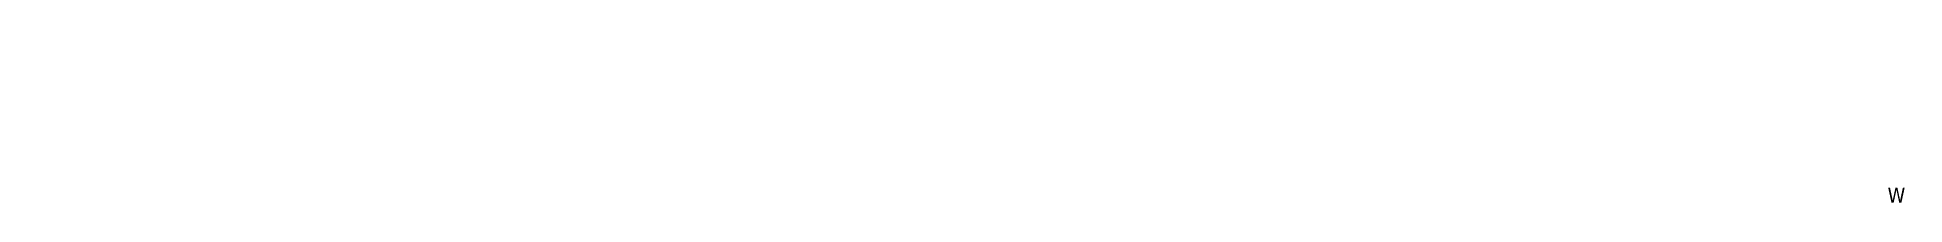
# Model space of a CAD drawing. Header units: millimetres. Extents: x 651 to 8859, y -354 to 894.
# Drawn here: x 7313 to 8859, y 758 to 894 of the extents above; entities that cross this region are included whole.
import ezdxf

# ---------------------------------------------------------------- set-up
doc = ezdxf.new("R2010")
doc.units = ezdxf.units.MM
doc.layers.add('cienka', color=7, linetype='Continuous', lineweight=9)
doc.layers.add('Kreskowanie (ISO)', color=7, linetype='Continuous', lineweight=9)
doc.styles.get("Standard").update_dxf_attribs({"font": 'tahoma.ttf'})

msp = doc.modelspace()

# ---------------------------------------------------------------- texts
at = {"layer": 'cienka', "insert": (8852.514, 764.09), "char_height": 12.5, "attachment_point": 5}
msp.add_mtext_dynamic_manual_height_columns('W', width=22.85656, gutter_width=62.5, heights=[0], dxfattribs=at)

# ---------------------------------------------------------------- hatches: boundary and pattern name
at = {"layer": 'Kreskowanie (ISO)'}
h = msp.add_hatch(dxfattribs=at)
h.set_pattern_fill('ANSI31', color=256, scale=127, angle=90.00021, style=0)
h.set_pattern_definition([(135.0002, (2943.887, -2138.098), (-11.22528, -11.22536), [])])
h.paths.add_polyline_path([(7314.092, 871.663), (7314.098, 871.659), (7314.04, 871.699), (7314.046, 871.695), (7314.052, 871.691), (7314.057, 871.687), (7314.063, 871.683), (7314.069, 871.679), (7314.075, 871.675), (7314.08, 871.671), (7314.086, 871.667)])
h.paths.add_polyline_path([(7314.155, 871.619), (7314.098, 871.659), (7314.103, 871.655), (7314.109, 871.651), (7314.115, 871.647), (7314.121, 871.643), (7314.126, 871.639), (7314.132, 871.635), (7314.138, 871.631), (7314.144, 871.627), (7314.149, 871.623)])
h.paths.add_polyline_path([(7314.155, 871.619), (7314.161, 871.615), (7314.167, 871.611), (7314.172, 871.607), (7314.178, 871.603), (7314.184, 871.599), (7314.189, 871.595), (7314.195, 871.591), (7314.201, 871.587), (7314.207, 871.583), (7314.212, 871.579)])
h.paths.add_polyline_path([(7314.218, 871.575), (7314.224, 871.571), (7314.23, 871.567), (7314.235, 871.563), (7314.241, 871.559), (7314.247, 871.555), (7314.252, 871.551), (7314.258, 871.547), (7314.264, 871.543), (7314.27, 871.539), (7314.212, 871.579)])
h.paths.add_polyline_path([(7314.281, 871.531), (7314.287, 871.527), (7314.293, 871.523), (7314.298, 871.519), (7314.304, 871.515), (7314.31, 871.511), (7314.315, 871.507), (7314.321, 871.503), (7314.327, 871.499), (7314.27, 871.539), (7314.275, 871.535)])
h.paths.add_polyline_path([(7314.344, 871.487), (7314.35, 871.483), (7314.355, 871.479), (7314.361, 871.475), (7314.367, 871.471), (7314.373, 871.467), (7314.378, 871.463), (7314.384, 871.459), (7314.327, 871.499), (7314.333, 871.495), (7314.338, 871.491)])
h.paths.add_polyline_path([(7314.407, 871.443), (7314.413, 871.439), (7314.418, 871.436), (7314.424, 871.432), (7314.43, 871.428), (7314.435, 871.424), (7314.441, 871.42), (7314.384, 871.459), (7314.39, 871.455), (7314.395, 871.451), (7314.401, 871.447)])
h.paths.add_polyline_path([(7314.47, 871.4), (7314.475, 871.396), (7314.481, 871.392), (7314.487, 871.388), (7314.492, 871.384), (7314.498, 871.38), (7314.441, 871.42), (7314.447, 871.416), (7314.453, 871.412), (7314.458, 871.408), (7314.464, 871.404)])
h.paths.add_polyline_path([(7314.532, 871.356), (7314.538, 871.353), (7314.544, 871.349), (7314.549, 871.345), (7314.555, 871.341), (7314.498, 871.38), (7314.504, 871.376), (7314.51, 871.372), (7314.515, 871.368), (7314.521, 871.364), (7314.527, 871.36)])
h.paths.add_polyline_path([(7314.595, 871.313), (7314.601, 871.309), (7314.606, 871.305), (7314.612, 871.301), (7314.555, 871.341), (7314.561, 871.337), (7314.567, 871.333), (7314.572, 871.329), (7314.578, 871.325), (7314.584, 871.321), (7314.589, 871.317)])
h.paths.add_polyline_path([(7314.658, 871.27), (7314.663, 871.266), (7314.669, 871.262), (7314.612, 871.301), (7314.618, 871.297), (7314.623, 871.293), (7314.629, 871.29), (7314.635, 871.286), (7314.64, 871.282), (7314.646, 871.278), (7314.652, 871.274)])
h.paths.add_polyline_path([(7314.72, 871.227), (7314.726, 871.223), (7314.669, 871.262), (7314.675, 871.258), (7314.68, 871.254), (7314.686, 871.25), (7314.692, 871.246), (7314.697, 871.242), (7314.703, 871.239), (7314.709, 871.235), (7314.714, 871.231)])
h.paths.add_polyline_path([(7314.782, 871.184), (7314.726, 871.223), (7314.731, 871.219), (7314.737, 871.215), (7314.743, 871.211), (7314.748, 871.207), (7314.754, 871.203), (7314.76, 871.199), (7314.765, 871.196), (7314.771, 871.192), (7314.777, 871.188)])
h.paths.add_polyline_path([(7314.782, 871.184), (7314.788, 871.18), (7314.794, 871.176), (7314.799, 871.172), (7314.805, 871.168), (7314.811, 871.164), (7314.816, 871.16), (7314.822, 871.157), (7314.828, 871.153), (7314.833, 871.149), (7314.839, 871.145)])
h.paths.add_polyline_path([(7314.845, 871.141), (7314.85, 871.137), (7314.856, 871.133), (7314.862, 871.129), (7314.867, 871.125), (7314.873, 871.121), (7314.879, 871.118), (7314.884, 871.114), (7314.89, 871.11), (7314.896, 871.106), (7314.839, 871.145)])
h.paths.add_polyline_path([(7314.907, 871.098), (7314.913, 871.094), (7314.918, 871.09), (7314.924, 871.087), (7314.929, 871.083), (7314.935, 871.079), (7314.941, 871.075), (7314.946, 871.071), (7314.952, 871.067), (7314.896, 871.106), (7314.901, 871.102)])
h.paths.add_polyline_path([(7314.969, 871.056), (7314.975, 871.052), (7314.98, 871.048), (7314.986, 871.044), (7314.992, 871.04), (7314.997, 871.036), (7315.003, 871.032), (7315.009, 871.028), (7314.952, 871.067), (7314.958, 871.063), (7314.963, 871.059)])
h.paths.add_polyline_path([(7315.031, 871.013), (7315.037, 871.009), (7315.042, 871.005), (7315.048, 871.001), (7315.054, 870.998), (7315.059, 870.994), (7315.065, 870.99), (7315.009, 871.028), (7315.014, 871.025), (7315.02, 871.021), (7315.025, 871.017)])
h.paths.add_polyline_path([(7315.093, 870.971), (7315.099, 870.967), (7315.104, 870.963), (7315.11, 870.959), (7315.116, 870.955), (7315.121, 870.951), (7315.065, 870.99), (7315.071, 870.986), (7315.076, 870.982), (7315.082, 870.978), (7315.087, 870.974)])
h.paths.add_polyline_path([(7315.155, 870.928), (7315.161, 870.924), (7315.166, 870.921), (7315.172, 870.917), (7315.177, 870.913), (7315.121, 870.951), (7315.127, 870.947), (7315.132, 870.944), (7315.138, 870.94), (7315.144, 870.936), (7315.149, 870.932)])
h.paths.add_polyline_path([(7315.217, 870.886), (7315.222, 870.882), (7315.228, 870.878), (7315.234, 870.875), (7315.177, 870.913), (7315.183, 870.909), (7315.189, 870.905), (7315.194, 870.901), (7315.2, 870.898), (7315.206, 870.894), (7315.211, 870.89)])
h.paths.add_polyline_path([(7315.279, 870.844), (7315.284, 870.84), (7315.29, 870.836), (7315.234, 870.875), (7315.239, 870.871), (7315.245, 870.867), (7315.251, 870.863), (7315.256, 870.859), (7315.262, 870.855), (7315.267, 870.852), (7315.273, 870.848)])
h.paths.add_polyline_path([(7315.346, 870.798), (7315.352, 870.794), (7315.29, 870.836), (7315.295, 870.832), (7315.301, 870.829), (7315.307, 870.825), (7315.312, 870.821), (7315.318, 870.817), (7315.323, 870.813), (7315.329, 870.81), (7315.335, 870.806), (7315.34, 870.802)])
h.paths.add_polyline_path([(7315.413, 870.752), (7315.352, 870.794), (7315.357, 870.791), (7315.363, 870.787), (7315.368, 870.783), (7315.374, 870.779), (7315.38, 870.775), (7315.385, 870.772), (7315.391, 870.768), (7315.396, 870.764), (7315.402, 870.76), (7315.408, 870.756)])
h.paths.add_polyline_path([(7315.475, 870.711), (7315.413, 870.752), (7315.419, 870.749), (7315.424, 870.745), (7315.43, 870.741), (7315.435, 870.737), (7315.441, 870.734), (7315.447, 870.73), (7315.452, 870.726), (7315.458, 870.722), (7315.463, 870.718), (7315.469, 870.715)])
h.paths.add_polyline_path([(7362.961, 892.747), (7363.018, 892.707), (7363.013, 892.711), (7363.007, 892.715), (7363.001, 892.719), (7362.995, 892.723), (7362.99, 892.727), (7362.984, 892.731), (7362.978, 892.735), (7362.972, 892.739), (7362.967, 892.743)])
h.paths.add_polyline_path([(7361.64, 893.658), (7361.645, 893.654), (7361.584, 893.696), (7361.589, 893.692), (7361.595, 893.688), (7361.601, 893.684), (7361.606, 893.68), (7361.612, 893.677), (7361.617, 893.673), (7361.623, 893.669), (7361.629, 893.665), (7361.634, 893.661)])
h.paths.add_polyline_path([(7361.651, 893.65), (7361.645, 893.654), (7361.707, 893.612), (7361.701, 893.616), (7361.696, 893.62), (7361.69, 893.623), (7361.685, 893.627), (7361.679, 893.631), (7361.673, 893.635), (7361.668, 893.639), (7361.662, 893.642), (7361.657, 893.646)])
h.paths.add_polyline_path([(7361.769, 893.57), (7361.825, 893.532), (7361.819, 893.536), (7361.814, 893.539), (7361.808, 893.543), (7361.802, 893.547), (7361.797, 893.551), (7361.791, 893.555), (7361.786, 893.559), (7361.78, 893.562), (7361.774, 893.566)])
h.paths.add_polyline_path([(7361.881, 893.493), (7361.937, 893.455), (7361.932, 893.459), (7361.926, 893.463), (7361.92, 893.467), (7361.915, 893.47), (7361.909, 893.474), (7361.904, 893.478), (7361.898, 893.482), (7361.892, 893.486), (7361.887, 893.49)])
h.paths.add_polyline_path([(7361.994, 893.417), (7362.05, 893.378), (7362.044, 893.382), (7362.039, 893.386), (7362.033, 893.389), (7362.027, 893.393), (7362.022, 893.397), (7362.016, 893.401), (7362.011, 893.405), (7362.005, 893.409), (7361.999, 893.413)])
h.paths.add_polyline_path([(7362.106, 893.339), (7362.163, 893.3), (7362.157, 893.304), (7362.152, 893.308), (7362.146, 893.312), (7362.14, 893.316), (7362.135, 893.32), (7362.129, 893.324), (7362.123, 893.328), (7362.118, 893.331), (7362.112, 893.335)])
h.paths.add_polyline_path([(7362.22, 893.262), (7362.276, 893.223), (7362.27, 893.226), (7362.265, 893.23), (7362.259, 893.234), (7362.253, 893.238), (7362.248, 893.242), (7362.242, 893.246), (7362.237, 893.25), (7362.231, 893.254), (7362.225, 893.258)])
h.paths.add_polyline_path([(7362.333, 893.183), (7362.39, 893.144), (7362.384, 893.148), (7362.378, 893.152), (7362.373, 893.156), (7362.367, 893.16), (7362.361, 893.164), (7362.356, 893.168), (7362.35, 893.172), (7362.344, 893.176), (7362.339, 893.18)])
h.paths.add_polyline_path([(7362.446, 893.105), (7362.503, 893.066), (7362.498, 893.07), (7362.492, 893.074), (7362.486, 893.077), (7362.481, 893.081), (7362.475, 893.085), (7362.469, 893.089), (7362.464, 893.093), (7362.458, 893.097), (7362.452, 893.101)])
h.paths.add_polyline_path([(7362.56, 893.026), (7362.617, 892.987), (7362.612, 892.991), (7362.606, 892.995), (7362.6, 892.999), (7362.595, 893.002), (7362.589, 893.006), (7362.583, 893.01), (7362.577, 893.014), (7362.572, 893.018), (7362.566, 893.022)])
h.paths.add_polyline_path([(7362.674, 892.947), (7362.732, 892.907), (7362.726, 892.911), (7362.72, 892.915), (7362.714, 892.919), (7362.709, 892.923), (7362.703, 892.927), (7362.697, 892.931), (7362.692, 892.935), (7362.686, 892.939), (7362.68, 892.943)])
h.paths.add_polyline_path([(7362.789, 892.867), (7362.846, 892.828), (7362.84, 892.832), (7362.835, 892.836), (7362.829, 892.84), (7362.823, 892.844), (7362.817, 892.848), (7362.812, 892.852), (7362.806, 892.855), (7362.8, 892.859), (7362.795, 892.863)])
h.paths.add_polyline_path([(7362.903, 892.788), (7362.961, 892.747), (7362.955, 892.751), (7362.949, 892.755), (7362.944, 892.759), (7362.938, 892.763), (7362.932, 892.767), (7362.926, 892.771), (7362.921, 892.775), (7362.915, 892.78), (7362.909, 892.784)])
h.paths.add_polyline_path([(7315.419, 893.658), (7315.48, 893.699), (7315.475, 893.696), (7315.469, 893.692), (7315.463, 893.688), (7315.458, 893.684), (7315.452, 893.68), (7315.447, 893.677), (7315.441, 893.673), (7315.435, 893.669), (7315.43, 893.665), (7315.424, 893.661)])
h.paths.add_polyline_path([(7315.419, 893.658), (7315.413, 893.654), (7315.408, 893.65), (7315.402, 893.646), (7315.396, 893.642), (7315.391, 893.639), (7315.385, 893.635), (7315.38, 893.631), (7315.374, 893.627), (7315.368, 893.623), (7315.363, 893.62), (7315.357, 893.616)])
h.paths.add_polyline_path([(7315.352, 893.612), (7315.346, 893.608), (7315.34, 893.604), (7315.335, 893.601), (7315.329, 893.597), (7315.323, 893.593), (7315.318, 893.589), (7315.312, 893.585), (7315.307, 893.581), (7315.301, 893.578), (7315.295, 893.574), (7315.357, 893.616)])
h.paths.add_polyline_path([(7315.295, 893.574), (7315.29, 893.57), (7315.284, 893.566), (7315.279, 893.562), (7315.273, 893.559), (7315.267, 893.555), (7315.262, 893.551), (7315.256, 893.547), (7315.251, 893.543), (7315.245, 893.539), (7315.239, 893.536)])
h.paths.add_polyline_path([(7315.234, 893.532), (7315.228, 893.528), (7315.222, 893.524), (7315.217, 893.52), (7315.211, 893.516), (7315.206, 893.513), (7315.2, 893.509), (7315.194, 893.505), (7315.189, 893.501), (7315.183, 893.497), (7315.239, 893.536)])
h.paths.add_polyline_path([(7315.172, 893.49), (7315.166, 893.486), (7315.161, 893.482), (7315.155, 893.478), (7315.149, 893.474), (7315.144, 893.47), (7315.138, 893.467), (7315.132, 893.463), (7315.127, 893.459), (7315.183, 893.497), (7315.177, 893.493)])
h.paths.add_polyline_path([(7315.11, 893.447), (7315.104, 893.443), (7315.099, 893.44), (7315.093, 893.436), (7315.087, 893.432), (7315.082, 893.428), (7315.076, 893.424), (7315.071, 893.42), (7315.127, 893.459), (7315.121, 893.455), (7315.116, 893.451)])
h.paths.add_polyline_path([(7315.048, 893.405), (7315.042, 893.401), (7315.037, 893.397), (7315.031, 893.393), (7315.025, 893.389), (7315.02, 893.386), (7315.014, 893.382), (7315.071, 893.42), (7315.065, 893.417), (7315.059, 893.413), (7315.054, 893.409)])
h.paths.add_polyline_path([(7314.986, 893.362), (7314.98, 893.359), (7314.975, 893.355), (7314.969, 893.351), (7314.963, 893.347), (7314.958, 893.343), (7315.014, 893.382), (7315.009, 893.378), (7315.003, 893.374), (7314.997, 893.37), (7314.992, 893.366)])
h.paths.add_polyline_path([(7314.924, 893.32), (7314.918, 893.316), (7314.913, 893.312), (7314.907, 893.308), (7314.901, 893.304), (7314.958, 893.343), (7314.952, 893.339), (7314.946, 893.335), (7314.941, 893.331), (7314.935, 893.328), (7314.929, 893.324)])
h.paths.add_polyline_path([(7314.862, 893.277), (7314.856, 893.273), (7314.85, 893.269), (7314.845, 893.265), (7314.901, 893.304), (7314.896, 893.3), (7314.89, 893.297), (7314.884, 893.293), (7314.879, 893.289), (7314.873, 893.285), (7314.867, 893.281)])
h.paths.add_polyline_path([(7314.799, 893.234), (7314.794, 893.23), (7314.788, 893.226), (7314.845, 893.265), (7314.839, 893.262), (7314.833, 893.258), (7314.828, 893.254), (7314.822, 893.25), (7314.816, 893.246), (7314.811, 893.242), (7314.805, 893.238)])
h.paths.add_polyline_path([(7314.737, 893.191), (7314.731, 893.187), (7314.788, 893.226), (7314.782, 893.223), (7314.777, 893.219), (7314.771, 893.215), (7314.765, 893.211), (7314.76, 893.207), (7314.754, 893.203), (7314.748, 893.199), (7314.743, 893.195)])
h.paths.add_polyline_path([(7314.675, 893.148), (7314.731, 893.187), (7314.726, 893.183), (7314.72, 893.18), (7314.714, 893.176), (7314.709, 893.172), (7314.703, 893.168), (7314.697, 893.164), (7314.692, 893.16), (7314.686, 893.156), (7314.68, 893.152)])
h.paths.add_polyline_path([(7314.675, 893.148), (7314.669, 893.144), (7314.663, 893.14), (7314.658, 893.136), (7314.652, 893.133), (7314.646, 893.129), (7314.64, 893.125), (7314.635, 893.121), (7314.629, 893.117), (7314.623, 893.113), (7314.618, 893.109)])
h.paths.add_polyline_path([(7314.612, 893.105), (7314.606, 893.101), (7314.601, 893.097), (7314.595, 893.093), (7314.589, 893.089), (7314.584, 893.085), (7314.578, 893.081), (7314.572, 893.077), (7314.567, 893.074), (7314.561, 893.07), (7314.618, 893.109)])
h.paths.add_polyline_path([(7314.549, 893.062), (7314.544, 893.058), (7314.538, 893.054), (7314.532, 893.05), (7314.527, 893.046), (7314.521, 893.042), (7314.515, 893.038), (7314.51, 893.034), (7314.504, 893.03), (7314.561, 893.07), (7314.555, 893.066)])
h.paths.add_polyline_path([(7314.487, 893.018), (7314.481, 893.014), (7314.475, 893.01), (7314.47, 893.006), (7314.464, 893.002), (7314.458, 892.999), (7314.453, 892.995), (7314.447, 892.991), (7314.504, 893.03), (7314.498, 893.026), (7314.492, 893.022)])
h.paths.add_polyline_path([(7314.424, 892.975), (7314.418, 892.971), (7314.413, 892.967), (7314.407, 892.963), (7314.401, 892.959), (7314.395, 892.955), (7314.39, 892.951), (7314.447, 892.991), (7314.441, 892.987), (7314.435, 892.983), (7314.43, 892.979)])
h.paths.add_polyline_path([(7314.361, 892.931), (7314.355, 892.927), (7314.35, 892.923), (7314.344, 892.919), (7314.338, 892.915), (7314.333, 892.911), (7314.39, 892.951), (7314.384, 892.947), (7314.378, 892.943), (7314.373, 892.939), (7314.367, 892.935)])
h.paths.add_polyline_path([(7314.298, 892.887), (7314.293, 892.883), (7314.287, 892.879), (7314.281, 892.875), (7314.275, 892.871), (7314.333, 892.911), (7314.327, 892.907), (7314.321, 892.903), (7314.315, 892.899), (7314.31, 892.895), (7314.304, 892.891)])
h.paths.add_polyline_path([(7314.235, 892.844), (7314.23, 892.84), (7314.224, 892.836), (7314.218, 892.832), (7314.275, 892.871), (7314.27, 892.867), (7314.264, 892.863), (7314.258, 892.859), (7314.252, 892.855), (7314.247, 892.852), (7314.241, 892.848)])
h.paths.add_polyline_path([(7314.172, 892.8), (7314.167, 892.796), (7314.161, 892.792), (7314.218, 892.832), (7314.212, 892.828), (7314.207, 892.824), (7314.201, 892.82), (7314.195, 892.816), (7314.189, 892.812), (7314.184, 892.808), (7314.178, 892.804)])
h.paths.add_polyline_path([(7314.109, 892.755), (7314.103, 892.751), (7314.161, 892.792), (7314.155, 892.788), (7314.149, 892.784), (7314.144, 892.78), (7314.138, 892.775), (7314.132, 892.771), (7314.126, 892.767), (7314.121, 892.763), (7314.115, 892.759)])
h.paths.add_polyline_path([(7314.046, 892.711), (7314.103, 892.751), (7314.098, 892.747), (7314.092, 892.743), (7314.086, 892.739), (7314.08, 892.735), (7314.075, 892.731), (7314.069, 892.727), (7314.063, 892.723), (7314.057, 892.719), (7314.052, 892.715)])
h.paths.add_polyline_path([(7364.372, 888.747), (7364.427, 888.707), (7364.422, 888.711), (7364.416, 888.715), (7364.411, 888.719), (7364.405, 888.723), (7364.399, 888.727), (7364.394, 888.731), (7364.388, 888.735), (7364.383, 888.739), (7364.377, 888.743)])
h.paths.add_polyline_path([(7363.068, 889.673), (7363.062, 889.677), (7363.057, 889.68), (7363.051, 889.684), (7363.046, 889.688), (7363.04, 889.692), (7363.035, 889.696), (7363.03, 889.699), (7363.024, 889.703), (7363.084, 889.661), (7363.078, 889.665), (7363.073, 889.669)])
h.paths.add_polyline_path([(7363.187, 889.589), (7363.182, 889.593), (7363.176, 889.597), (7363.171, 889.6), (7363.165, 889.604), (7363.16, 889.608), (7363.155, 889.612), (7363.149, 889.616), (7363.144, 889.619), (7363.204, 889.577), (7363.198, 889.581), (7363.193, 889.585)])
h.paths.add_polyline_path([(7363.307, 889.505), (7363.302, 889.508), (7363.296, 889.512), (7363.291, 889.516), (7363.285, 889.52), (7363.28, 889.524), (7363.274, 889.528), (7363.269, 889.531), (7363.263, 889.535), (7363.323, 889.493), (7363.318, 889.497), (7363.313, 889.501)])
h.paths.add_polyline_path([(7363.427, 889.42), (7363.422, 889.424), (7363.416, 889.428), (7363.411, 889.431), (7363.405, 889.435), (7363.4, 889.439), (7363.395, 889.443), (7363.389, 889.447), (7363.384, 889.451), (7363.444, 889.408), (7363.438, 889.412), (7363.433, 889.416)])
h.paths.add_polyline_path([(7363.548, 889.335), (7363.542, 889.339), (7363.537, 889.342), (7363.531, 889.346), (7363.526, 889.35), (7363.52, 889.354), (7363.515, 889.358), (7363.509, 889.362), (7363.504, 889.366), (7363.564, 889.323), (7363.559, 889.327), (7363.553, 889.331)])
h.paths.add_polyline_path([(7363.669, 889.249), (7363.663, 889.253), (7363.658, 889.257), (7363.652, 889.261), (7363.647, 889.265), (7363.641, 889.269), (7363.636, 889.273), (7363.63, 889.276), (7363.625, 889.28), (7363.685, 889.237), (7363.68, 889.241), (7363.674, 889.245)])
h.paths.add_polyline_path([(7363.79, 889.163), (7363.784, 889.167), (7363.779, 889.171), (7363.773, 889.175), (7363.768, 889.179), (7363.762, 889.183), (7363.757, 889.187), (7363.751, 889.191), (7363.746, 889.195), (7363.806, 889.151), (7363.801, 889.155), (7363.795, 889.159)])
h.paths.add_polyline_path([(7363.911, 889.077), (7363.905, 889.081), (7363.9, 889.085), (7363.894, 889.089), (7363.889, 889.093), (7363.883, 889.097), (7363.878, 889.1), (7363.872, 889.104), (7363.867, 889.108), (7363.928, 889.065), (7363.922, 889.069), (7363.917, 889.073)])
h.paths.add_polyline_path([(7363.983, 889.026), (7364.038, 888.986), (7364.033, 888.99), (7364.027, 888.994), (7364.022, 888.998), (7364.016, 889.002), (7364.011, 889.006), (7364.005, 889.01), (7363.999, 889.014), (7363.994, 889.018), (7363.988, 889.022)])
h.paths.add_polyline_path([(7364.094, 888.947), (7364.149, 888.907), (7364.144, 888.911), (7364.138, 888.915), (7364.132, 888.919), (7364.127, 888.923), (7364.121, 888.927), (7364.116, 888.931), (7364.11, 888.935), (7364.105, 888.939), (7364.099, 888.943)])
h.paths.add_polyline_path([(7364.205, 888.867), (7364.26, 888.827), (7364.255, 888.831), (7364.249, 888.835), (7364.244, 888.839), (7364.238, 888.843), (7364.232, 888.847), (7364.227, 888.851), (7364.221, 888.855), (7364.216, 888.859), (7364.21, 888.863)])
h.paths.add_polyline_path([(7364.316, 888.787), (7364.372, 888.747), (7364.366, 888.751), (7364.36, 888.755), (7364.355, 888.759), (7364.349, 888.763), (7364.344, 888.767), (7364.338, 888.771), (7364.333, 888.775), (7364.327, 888.779), (7364.321, 888.783)])
h.paths.add_polyline_path([(7314.029, 889.699), (7314.024, 889.696), (7314.018, 889.692), (7314.013, 889.688), (7314.007, 889.684), (7314.002, 889.68), (7313.996, 889.677), (7313.991, 889.673), (7313.985, 889.669), (7313.98, 889.665), (7313.975, 889.661), (7313.969, 889.658)])
h.paths.add_polyline_path([(7313.964, 889.654), (7313.958, 889.65), (7313.953, 889.646), (7313.947, 889.642), (7313.942, 889.638), (7313.937, 889.635), (7313.931, 889.631), (7313.926, 889.627), (7313.92, 889.623), (7313.915, 889.619), (7313.909, 889.616), (7313.969, 889.658)])
h.paths.add_polyline_path([(7313.899, 889.608), (7313.893, 889.604), (7313.888, 889.6), (7313.882, 889.597), (7313.877, 889.593), (7313.871, 889.589), (7313.866, 889.585), (7313.86, 889.581), (7313.855, 889.577), (7313.85, 889.574), (7313.909, 889.616), (7313.904, 889.612)])
h.paths.add_polyline_path([(7313.833, 889.562), (7313.828, 889.558), (7313.822, 889.554), (7313.817, 889.551), (7313.811, 889.547), (7313.806, 889.543), (7313.8, 889.539), (7313.795, 889.535), (7313.79, 889.531), (7313.85, 889.574), (7313.844, 889.57), (7313.839, 889.566)])
h.paths.add_polyline_path([(7313.768, 889.516), (7313.762, 889.512), (7313.757, 889.508), (7313.751, 889.505), (7313.746, 889.501), (7313.74, 889.497), (7313.735, 889.493), (7313.73, 889.489), (7313.79, 889.531), (7313.784, 889.528), (7313.779, 889.524), (7313.773, 889.52)])
h.paths.add_polyline_path([(7313.702, 889.47), (7313.697, 889.466), (7313.691, 889.462), (7313.686, 889.458), (7313.68, 889.455), (7313.675, 889.451), (7313.669, 889.447), (7313.73, 889.489), (7313.724, 889.485), (7313.719, 889.481), (7313.713, 889.478), (7313.708, 889.474)])
h.paths.add_polyline_path([(7313.637, 889.424), (7313.631, 889.42), (7313.626, 889.416), (7313.62, 889.412), (7313.615, 889.408), (7313.609, 889.404), (7313.669, 889.447), (7313.664, 889.443), (7313.659, 889.439), (7313.653, 889.435), (7313.648, 889.431), (7313.642, 889.428)])
h.paths.add_polyline_path([(7313.571, 889.377), (7313.566, 889.373), (7313.56, 889.37), (7313.555, 889.366), (7313.549, 889.362), (7313.609, 889.404), (7313.604, 889.401), (7313.598, 889.397), (7313.593, 889.393), (7313.587, 889.389), (7313.582, 889.385), (7313.576, 889.381)])
h.paths.add_polyline_path([(7313.505, 889.331), (7313.5, 889.327), (7313.494, 889.323), (7313.489, 889.319), (7313.549, 889.362), (7313.544, 889.358), (7313.538, 889.354), (7313.533, 889.35), (7313.527, 889.346), (7313.522, 889.342), (7313.516, 889.339), (7313.511, 889.335)])
h.paths.add_polyline_path([(7313.439, 889.284), (7313.434, 889.28), (7313.428, 889.276), (7313.489, 889.319), (7313.483, 889.315), (7313.478, 889.311), (7313.472, 889.308), (7313.467, 889.304), (7313.461, 889.3), (7313.456, 889.296), (7313.45, 889.292), (7313.445, 889.288)])
h.paths.add_polyline_path([(7313.373, 889.237), (7313.368, 889.234), (7313.428, 889.276), (7313.423, 889.273), (7313.417, 889.269), (7313.412, 889.265), (7313.406, 889.261), (7313.401, 889.257), (7313.395, 889.253), (7313.39, 889.249), (7313.384, 889.245), (7313.379, 889.241)])
h.paths.add_polyline_path([(7313.307, 889.191), (7313.368, 889.234), (7313.362, 889.23), (7313.357, 889.226), (7313.351, 889.222), (7313.346, 889.218), (7313.34, 889.214), (7313.335, 889.21), (7313.329, 889.206), (7313.324, 889.202), (7313.318, 889.198), (7313.313, 889.195)])
h.paths.add_polyline_path([(7313.307, 889.191), (7313.302, 889.187), (7313.296, 889.183), (7313.291, 889.179), (7313.285, 889.175), (7313.28, 889.171), (7313.274, 889.167), (7313.269, 889.163), (7313.263, 889.159), (7313.258, 889.155), (7313.252, 889.151), (7313.247, 889.148)])
h.paths.add_polyline_path([(7313.241, 889.144), (7313.236, 889.14), (7313.23, 889.136), (7313.225, 889.132), (7313.219, 889.128), (7313.214, 889.124), (7313.208, 889.12), (7313.203, 889.116), (7313.197, 889.112), (7313.192, 889.108), (7313.186, 889.104), (7313.247, 889.148)])
h.paths.add_polyline_path([(7313.175, 889.097), (7313.17, 889.093), (7313.164, 889.089), (7313.159, 889.085), (7313.153, 889.081), (7313.147, 889.077), (7313.142, 889.073), (7313.136, 889.069), (7313.131, 889.065), (7313.125, 889.061), (7313.186, 889.104), (7313.181, 889.1)])
h.paths.add_polyline_path([(7313.114, 889.053), (7313.109, 889.049), (7313.103, 889.045), (7313.098, 889.041), (7313.092, 889.037), (7313.087, 889.034), (7313.081, 889.03), (7313.076, 889.026), (7313.07, 889.022), (7313.125, 889.061), (7313.12, 889.057)])
h.paths.add_polyline_path([(7313.054, 889.01), (7313.048, 889.006), (7313.042, 889.002), (7313.037, 888.998), (7313.031, 888.994), (7313.026, 888.99), (7313.02, 888.986), (7313.015, 888.982), (7313.07, 889.022), (7313.065, 889.018), (7313.059, 889.014)])
h.paths.add_polyline_path([(7312.993, 888.966), (7312.987, 888.962), (7312.982, 888.958), (7312.976, 888.954), (7312.97, 888.951), (7312.965, 888.947), (7312.959, 888.943), (7313.015, 888.982), (7313.009, 888.978), (7313.004, 888.974), (7312.998, 888.97)])
h.paths.add_polyline_path([(7312.932, 888.923), (7312.926, 888.919), (7312.921, 888.915), (7312.915, 888.911), (7312.909, 888.907), (7312.904, 888.903), (7312.959, 888.943), (7312.954, 888.939), (7312.948, 888.935), (7312.943, 888.931), (7312.937, 888.927)])
h.paths.add_polyline_path([(7312.871, 888.879), (7312.865, 888.875), (7312.859, 888.871), (7312.854, 888.867), (7312.848, 888.863), (7312.904, 888.903), (7312.898, 888.899), (7312.893, 888.895), (7312.887, 888.891), (7312.882, 888.887), (7312.876, 888.883)])
h.paths.add_polyline_path([(7312.809, 888.835), (7312.804, 888.831), (7312.798, 888.827), (7312.793, 888.823), (7312.848, 888.863), (7312.843, 888.859), (7312.837, 888.855), (7312.832, 888.851), (7312.826, 888.847), (7312.821, 888.843), (7312.815, 888.839)])
h.paths.add_polyline_path([(7312.748, 888.791), (7312.743, 888.787), (7312.737, 888.783), (7312.793, 888.823), (7312.787, 888.819), (7312.782, 888.815), (7312.776, 888.811), (7312.77, 888.807), (7312.765, 888.803), (7312.759, 888.799), (7312.754, 888.795)])
h.paths.add_polyline_path([(7312.687, 888.747), (7312.681, 888.743), (7312.737, 888.783), (7312.732, 888.779), (7312.726, 888.775), (7312.72, 888.771), (7312.715, 888.767), (7312.709, 888.763), (7312.704, 888.759), (7312.698, 888.755), (7312.693, 888.751)])
h.paths.add_polyline_path([(7312.626, 888.703), (7312.681, 888.743), (7312.676, 888.739), (7312.67, 888.735), (7312.665, 888.731), (7312.659, 888.727), (7312.653, 888.723), (7312.648, 888.719), (7312.642, 888.715), (7312.637, 888.711), (7312.631, 888.707)])
h.paths.add_polyline_path([(7363.089, 874.749), (7363.03, 874.707), (7363.035, 874.711), (7363.04, 874.715), (7363.046, 874.718), (7363.051, 874.722), (7363.057, 874.726), (7363.062, 874.73), (7363.068, 874.734), (7363.073, 874.737), (7363.078, 874.741), (7363.084, 874.745)])
h.paths.add_polyline_path([(7364.394, 875.675), (7364.399, 875.679), (7364.405, 875.683), (7364.411, 875.687), (7364.416, 875.691), (7364.422, 875.695), (7364.427, 875.699), (7364.433, 875.703), (7364.377, 875.663), (7364.383, 875.667), (7364.388, 875.671)])
h.paths.add_polyline_path([(7364.282, 875.595), (7364.288, 875.599), (7364.294, 875.603), (7364.299, 875.607), (7364.305, 875.611), (7364.31, 875.615), (7364.316, 875.619), (7364.321, 875.623), (7364.266, 875.583), (7364.271, 875.587), (7364.277, 875.591)])
h.paths.add_polyline_path([(7364.171, 875.515), (7364.177, 875.519), (7364.182, 875.523), (7364.188, 875.527), (7364.193, 875.531), (7364.199, 875.535), (7364.205, 875.539), (7364.21, 875.543), (7364.155, 875.503), (7364.16, 875.507), (7364.166, 875.511)])
h.paths.add_polyline_path([(7364.06, 875.436), (7364.066, 875.44), (7364.071, 875.444), (7364.077, 875.448), (7364.083, 875.452), (7364.088, 875.456), (7364.094, 875.46), (7364.099, 875.464), (7364.044, 875.424), (7364.049, 875.428), (7364.055, 875.432)])
h.paths.add_polyline_path([(7363.95, 875.357), (7363.955, 875.361), (7363.961, 875.365), (7363.966, 875.369), (7363.972, 875.373), (7363.977, 875.377), (7363.983, 875.381), (7363.988, 875.385), (7363.933, 875.345), (7363.939, 875.349), (7363.944, 875.353)])
h.paths.add_polyline_path([(7363.872, 875.302), (7363.812, 875.259), (7363.817, 875.263), (7363.823, 875.267), (7363.828, 875.271), (7363.834, 875.274), (7363.839, 875.278), (7363.845, 875.282), (7363.85, 875.286), (7363.856, 875.29), (7363.861, 875.294), (7363.867, 875.298)])
h.paths.add_polyline_path([(7363.751, 875.216), (7363.691, 875.173), (7363.696, 875.177), (7363.702, 875.181), (7363.707, 875.184), (7363.713, 875.188), (7363.718, 875.192), (7363.724, 875.196), (7363.729, 875.2), (7363.735, 875.204), (7363.74, 875.208), (7363.746, 875.212)])
h.paths.add_polyline_path([(7363.63, 875.13), (7363.57, 875.087), (7363.575, 875.091), (7363.581, 875.095), (7363.586, 875.099), (7363.592, 875.103), (7363.597, 875.107), (7363.603, 875.11), (7363.608, 875.114), (7363.614, 875.118), (7363.619, 875.122), (7363.625, 875.126)])
h.paths.add_polyline_path([(7363.509, 875.045), (7363.449, 875.002), (7363.455, 875.006), (7363.46, 875.01), (7363.466, 875.014), (7363.471, 875.017), (7363.477, 875.021), (7363.482, 875.025), (7363.488, 875.029), (7363.493, 875.033), (7363.498, 875.037), (7363.504, 875.041)])
h.paths.add_polyline_path([(7363.389, 874.96), (7363.329, 874.917), (7363.334, 874.921), (7363.34, 874.925), (7363.345, 874.929), (7363.351, 874.933), (7363.356, 874.936), (7363.362, 874.94), (7363.367, 874.944), (7363.373, 874.948), (7363.378, 874.952), (7363.384, 874.956)])
h.paths.add_polyline_path([(7363.269, 874.875), (7363.209, 874.833), (7363.214, 874.837), (7363.22, 874.84), (7363.225, 874.844), (7363.231, 874.848), (7363.236, 874.852), (7363.242, 874.856), (7363.247, 874.86), (7363.253, 874.863), (7363.258, 874.867), (7363.263, 874.871)])
h.paths.add_polyline_path([(7363.149, 874.791), (7363.089, 874.749), (7363.095, 874.753), (7363.1, 874.756), (7363.106, 874.76), (7363.111, 874.764), (7363.116, 874.768), (7363.122, 874.772), (7363.127, 874.775), (7363.133, 874.779), (7363.138, 874.783), (7363.144, 874.787)])
h.paths.add_polyline_path([(7312.681, 875.663), (7312.687, 875.659), (7312.631, 875.699), (7312.637, 875.695), (7312.642, 875.691), (7312.648, 875.687), (7312.653, 875.683), (7312.659, 875.679), (7312.665, 875.675), (7312.67, 875.671), (7312.676, 875.667)])
h.paths.add_polyline_path([(7312.743, 875.619), (7312.687, 875.659), (7312.693, 875.655), (7312.698, 875.651), (7312.704, 875.647), (7312.709, 875.643), (7312.715, 875.639), (7312.72, 875.635), (7312.726, 875.631), (7312.732, 875.627), (7312.737, 875.623)])
h.paths.add_polyline_path([(7312.743, 875.619), (7312.748, 875.615), (7312.754, 875.611), (7312.759, 875.607), (7312.765, 875.603), (7312.77, 875.599), (7312.776, 875.595), (7312.782, 875.591), (7312.787, 875.587), (7312.793, 875.583), (7312.798, 875.579)])
h.paths.add_polyline_path([(7312.804, 875.575), (7312.809, 875.571), (7312.815, 875.567), (7312.821, 875.563), (7312.826, 875.559), (7312.832, 875.555), (7312.837, 875.551), (7312.843, 875.547), (7312.848, 875.543), (7312.854, 875.539), (7312.798, 875.579)])
h.paths.add_polyline_path([(7312.865, 875.531), (7312.871, 875.527), (7312.876, 875.523), (7312.882, 875.519), (7312.887, 875.515), (7312.893, 875.511), (7312.898, 875.507), (7312.904, 875.503), (7312.909, 875.499), (7312.854, 875.539), (7312.859, 875.535)])
h.paths.add_polyline_path([(7312.926, 875.488), (7312.932, 875.484), (7312.937, 875.48), (7312.943, 875.476), (7312.948, 875.472), (7312.954, 875.468), (7312.959, 875.464), (7312.965, 875.46), (7312.909, 875.499), (7312.915, 875.496), (7312.921, 875.492)])
h.paths.add_polyline_path([(7312.987, 875.444), (7312.993, 875.44), (7312.998, 875.436), (7313.004, 875.432), (7313.009, 875.428), (7313.015, 875.424), (7313.02, 875.42), (7312.965, 875.46), (7312.97, 875.456), (7312.976, 875.452), (7312.982, 875.448)])
h.paths.add_polyline_path([(7313.048, 875.4), (7313.054, 875.396), (7313.059, 875.393), (7313.065, 875.389), (7313.07, 875.385), (7313.076, 875.381), (7313.02, 875.42), (7313.026, 875.416), (7313.031, 875.412), (7313.037, 875.408), (7313.042, 875.404)])
h.paths.add_polyline_path([(7313.109, 875.357), (7313.114, 875.353), (7313.12, 875.349), (7313.125, 875.345), (7313.131, 875.341), (7313.076, 875.381), (7313.081, 875.377), (7313.087, 875.373), (7313.092, 875.369), (7313.098, 875.365), (7313.103, 875.361)])
h.paths.add_polyline_path([(7313.181, 875.306), (7313.186, 875.302), (7313.192, 875.298), (7313.131, 875.341), (7313.136, 875.337), (7313.142, 875.333), (7313.147, 875.329), (7313.153, 875.326), (7313.159, 875.322), (7313.164, 875.318), (7313.17, 875.314), (7313.175, 875.31)])
h.paths.add_polyline_path([(7313.247, 875.259), (7313.252, 875.255), (7313.192, 875.298), (7313.197, 875.294), (7313.203, 875.29), (7313.208, 875.286), (7313.214, 875.282), (7313.219, 875.278), (7313.225, 875.274), (7313.23, 875.271), (7313.236, 875.267), (7313.241, 875.263)])
h.paths.add_polyline_path([(7313.313, 875.212), (7313.252, 875.255), (7313.258, 875.251), (7313.263, 875.247), (7313.269, 875.243), (7313.274, 875.239), (7313.28, 875.235), (7313.285, 875.231), (7313.291, 875.227), (7313.296, 875.224), (7313.302, 875.22), (7313.307, 875.216)])
h.paths.add_polyline_path([(7313.313, 875.212), (7313.318, 875.208), (7313.324, 875.204), (7313.329, 875.2), (7313.335, 875.196), (7313.34, 875.192), (7313.346, 875.188), (7313.351, 875.184), (7313.357, 875.181), (7313.362, 875.177), (7313.368, 875.173), (7313.373, 875.169)])
h.paths.add_polyline_path([(7313.379, 875.165), (7313.384, 875.161), (7313.39, 875.157), (7313.395, 875.153), (7313.401, 875.149), (7313.406, 875.145), (7313.412, 875.142), (7313.417, 875.138), (7313.423, 875.134), (7313.428, 875.13), (7313.434, 875.126), (7313.373, 875.169)])
h.paths.add_polyline_path([(7313.445, 875.118), (7313.45, 875.114), (7313.456, 875.11), (7313.461, 875.107), (7313.467, 875.103), (7313.472, 875.099), (7313.478, 875.095), (7313.483, 875.091), (7313.489, 875.087), (7313.494, 875.083), (7313.434, 875.126), (7313.439, 875.122)])
h.paths.add_polyline_path([(7313.511, 875.072), (7313.516, 875.068), (7313.522, 875.064), (7313.527, 875.06), (7313.533, 875.056), (7313.538, 875.052), (7313.544, 875.048), (7313.549, 875.045), (7313.555, 875.041), (7313.494, 875.083), (7313.5, 875.079), (7313.505, 875.076)])
h.paths.add_polyline_path([(7313.576, 875.025), (7313.582, 875.021), (7313.587, 875.017), (7313.593, 875.014), (7313.598, 875.01), (7313.604, 875.006), (7313.609, 875.002), (7313.615, 874.998), (7313.555, 875.041), (7313.56, 875.037), (7313.566, 875.033), (7313.571, 875.029)])
h.paths.add_polyline_path([(7313.642, 874.979), (7313.648, 874.975), (7313.653, 874.971), (7313.659, 874.967), (7313.664, 874.963), (7313.669, 874.96), (7313.675, 874.956), (7313.615, 874.998), (7313.62, 874.994), (7313.626, 874.99), (7313.631, 874.987), (7313.637, 874.983)])
h.paths.add_polyline_path([(7313.708, 874.933), (7313.713, 874.929), (7313.719, 874.925), (7313.724, 874.921), (7313.73, 874.917), (7313.735, 874.913), (7313.675, 874.956), (7313.68, 874.952), (7313.686, 874.948), (7313.691, 874.944), (7313.697, 874.94), (7313.702, 874.936)])
h.paths.add_polyline_path([(7313.773, 874.886), (7313.779, 874.883), (7313.784, 874.879), (7313.79, 874.875), (7313.795, 874.871), (7313.735, 874.913), (7313.74, 874.909), (7313.746, 874.906), (7313.751, 874.902), (7313.757, 874.898), (7313.762, 874.894), (7313.768, 874.89)])
h.paths.add_polyline_path([(7313.839, 874.84), (7313.844, 874.837), (7313.85, 874.833), (7313.855, 874.829), (7313.795, 874.871), (7313.8, 874.867), (7313.806, 874.863), (7313.811, 874.86), (7313.817, 874.856), (7313.822, 874.852), (7313.828, 874.848), (7313.833, 874.844)])
h.paths.add_polyline_path([(7313.904, 874.795), (7313.909, 874.791), (7313.915, 874.787), (7313.855, 874.829), (7313.86, 874.825), (7313.866, 874.821), (7313.871, 874.817), (7313.877, 874.814), (7313.882, 874.81), (7313.888, 874.806), (7313.893, 874.802), (7313.899, 874.798)])
h.paths.add_polyline_path([(7313.969, 874.749), (7313.975, 874.745), (7313.915, 874.787), (7313.92, 874.783), (7313.926, 874.779), (7313.931, 874.775), (7313.937, 874.772), (7313.942, 874.768), (7313.947, 874.764), (7313.953, 874.76), (7313.958, 874.756), (7313.964, 874.753)])
h.paths.add_polyline_path([(7314.034, 874.703), (7313.975, 874.745), (7313.98, 874.741), (7313.985, 874.737), (7313.991, 874.734), (7313.996, 874.73), (7314.002, 874.726), (7314.007, 874.722), (7314.013, 874.718), (7314.018, 874.715), (7314.024, 874.711), (7314.029, 874.707)])
h.paths.add_polyline_path([(7361.64, 870.749), (7361.578, 870.707), (7361.584, 870.711), (7361.589, 870.715), (7361.595, 870.718), (7361.601, 870.722), (7361.606, 870.726), (7361.612, 870.73), (7361.617, 870.734), (7361.623, 870.737), (7361.629, 870.741), (7361.634, 870.745)])
h.paths.add_polyline_path([(7362.961, 871.659), (7362.955, 871.655), (7363.013, 871.695), (7363.007, 871.691), (7363.001, 871.687), (7362.995, 871.683), (7362.99, 871.679), (7362.984, 871.675), (7362.978, 871.671), (7362.972, 871.667), (7362.967, 871.663)])
h.paths.add_polyline_path([(7362.949, 871.651), (7362.955, 871.655), (7362.898, 871.615), (7362.903, 871.619), (7362.909, 871.623), (7362.915, 871.627), (7362.921, 871.631), (7362.926, 871.635), (7362.932, 871.639), (7362.938, 871.643), (7362.944, 871.647)])
h.paths.add_polyline_path([(7362.835, 871.571), (7362.84, 871.575), (7362.783, 871.535), (7362.789, 871.539), (7362.795, 871.543), (7362.8, 871.547), (7362.806, 871.551), (7362.812, 871.555), (7362.817, 871.559), (7362.823, 871.563), (7362.829, 871.567)])
h.paths.add_polyline_path([(7362.72, 871.491), (7362.726, 871.495), (7362.669, 871.455), (7362.674, 871.459), (7362.68, 871.463), (7362.686, 871.467), (7362.692, 871.471), (7362.697, 871.475), (7362.703, 871.479), (7362.709, 871.483), (7362.714, 871.487)])
h.paths.add_polyline_path([(7362.606, 871.412), (7362.612, 871.416), (7362.555, 871.376), (7362.56, 871.38), (7362.566, 871.384), (7362.572, 871.388), (7362.577, 871.392), (7362.583, 871.396), (7362.589, 871.4), (7362.595, 871.404), (7362.6, 871.408)])
h.paths.add_polyline_path([(7362.492, 871.333), (7362.498, 871.337), (7362.441, 871.297), (7362.446, 871.301), (7362.452, 871.305), (7362.458, 871.309), (7362.464, 871.313), (7362.469, 871.317), (7362.475, 871.321), (7362.481, 871.325), (7362.486, 871.329)])
h.paths.add_polyline_path([(7362.378, 871.254), (7362.384, 871.258), (7362.327, 871.219), (7362.333, 871.223), (7362.339, 871.227), (7362.344, 871.231), (7362.35, 871.235), (7362.356, 871.239), (7362.361, 871.242), (7362.367, 871.246), (7362.373, 871.25)])
h.paths.add_polyline_path([(7362.265, 871.176), (7362.27, 871.18), (7362.214, 871.141), (7362.22, 871.145), (7362.225, 871.149), (7362.231, 871.153), (7362.237, 871.157), (7362.242, 871.16), (7362.248, 871.164), (7362.253, 871.168), (7362.259, 871.172)])
h.paths.add_polyline_path([(7362.152, 871.098), (7362.157, 871.102), (7362.101, 871.063), (7362.106, 871.067), (7362.112, 871.071), (7362.118, 871.075), (7362.123, 871.079), (7362.129, 871.083), (7362.135, 871.087), (7362.14, 871.09), (7362.146, 871.094)])
h.paths.add_polyline_path([(7362.039, 871.021), (7362.044, 871.025), (7361.988, 870.986), (7361.994, 870.99), (7361.999, 870.994), (7362.005, 870.998), (7362.011, 871.001), (7362.016, 871.005), (7362.022, 871.009), (7362.027, 871.013), (7362.033, 871.017)])
h.paths.add_polyline_path([(7361.926, 870.944), (7361.932, 870.947), (7361.875, 870.909), (7361.881, 870.913), (7361.887, 870.917), (7361.892, 870.921), (7361.898, 870.924), (7361.904, 870.928), (7361.909, 870.932), (7361.915, 870.936), (7361.92, 870.94)])
h.paths.add_polyline_path([(7361.814, 870.867), (7361.819, 870.871), (7361.763, 870.832), (7361.769, 870.836), (7361.774, 870.84), (7361.78, 870.844), (7361.786, 870.848), (7361.791, 870.852), (7361.797, 870.855), (7361.802, 870.859), (7361.808, 870.863)])
h.paths.add_polyline_path([(7361.701, 870.791), (7361.64, 870.749), (7361.645, 870.752), (7361.651, 870.756), (7361.657, 870.76), (7361.662, 870.764), (7361.668, 870.768), (7361.673, 870.772), (7361.679, 870.775), (7361.685, 870.779), (7361.69, 870.783), (7361.696, 870.787)])

msp.set_redraw_order([(e.dxf.handle, doc.entitydb.next_handle()) for e in msp.query("TEXT MTEXT ATTDEF DIMENSION ARC_DIMENSION")])  # texts and dimensions are drawn at this point

doc.saveas('drawing.dxf')
